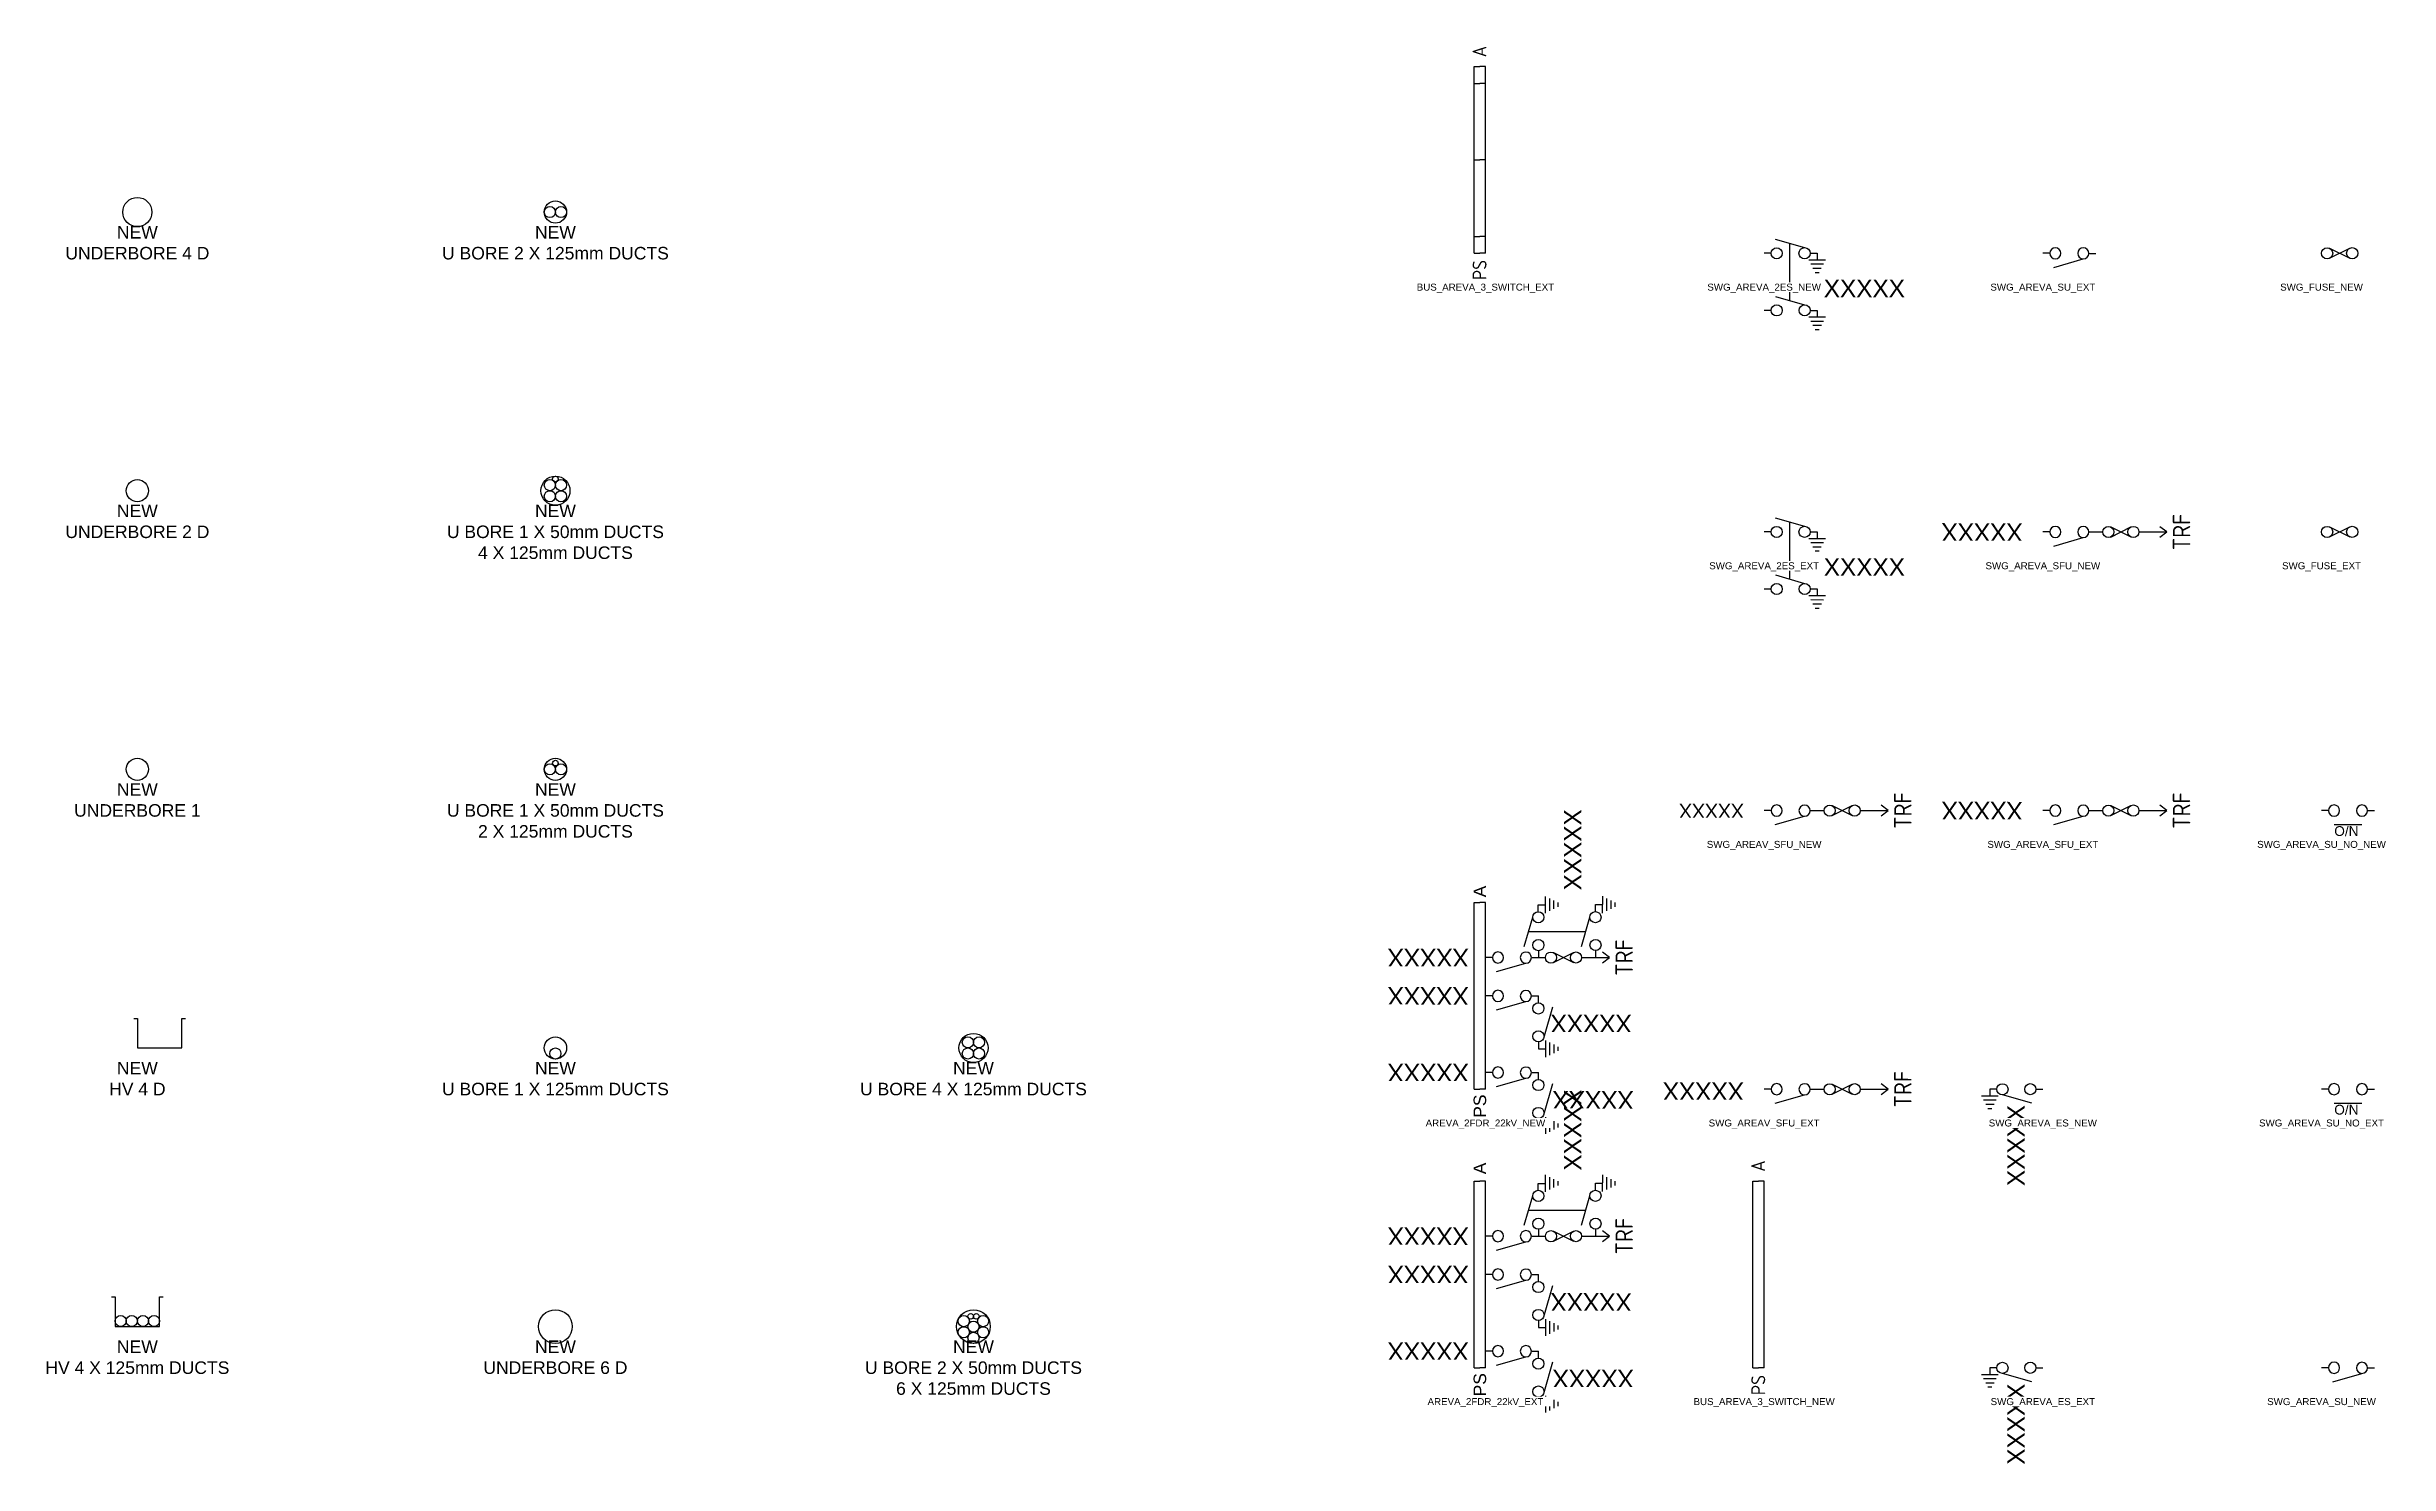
# Model space of a CAD drawing. Header units: metres. Extents: x -282 to 3977, y 160 to 949.
# Drawn here: x 1255.3 to 1591.5, y 632.7 to 836.2 of the extents above; entities that cross this region are included whole.
import ezdxf
from ezdxf.enums import TextEntityAlignment as Align

# ---------------------------------------------------------------- set-up
doc = ezdxf.new("R2010")
doc.units = ezdxf.units.M
doc.layers.get('0').update_dxf_attribs({"color": 6})
for name, color, linetype in [('Duct_SP_NEW', 2, 'Continuous'), ('Equip_HV_EXT', 7, 'Continuous'), ('Equip_HV_NEW', 2, 'Continuous')]:
    doc.layers.add(name, color=color, linetype=linetype)
doc.styles.add('ARIAL', font='ARIAL.TTF', dxfattribs={"height": 2})
doc.styles.add('IESYMBOL1', font='isocp.shx')
doc.styles.get("Standard").update_dxf_attribs({"font": 'ARIAL.TTF'})
doc.styles.add('SWG_LABEL', font='ARIAL.TTF', dxfattribs={"height": 2})
doc.styles.add('SWITCH_LABEL', font='ARIAL.TTF', dxfattribs={"height": 2.5})

msp = doc.modelspace()

# ---------------------------------------------------------------- texts
at = {"char_height": 1.8, "width": 40, "attachment_point": 2}
for s, insert in [('NEW\\PUNDERBORE 4 D', (1268.29, 810.43)), ('NEW\\PU BORE 2 X 125mm DUCTS\\P', (1328.29, 810.43)), ('NEW\\PUNDERBORE 2 D', (1268.29, 770.43)), ('NEW\\PU BORE 1 X 50mm DUCTS\\P4 X 125mm DUCTS\\P', (1328.29, 770.43)), ('NEW\\PUNDERBORE 1', (1268.29, 730.43)), ('NEW\\PU BORE 1 X 50mm DUCTS\\P2 X 125mm DUCTS\\P', (1328.29, 730.43)), ('NEW\\PHV 4 D', (1268.29, 690.43)), ('NEW\\PU BORE 1 X 125mm DUCTS\\P', (1328.29, 690.43)), ('NEW\\PU BORE 4 X 125mm DUCTS\\P', (1388.29, 690.43)), ('NEW\\PHV 4 X 125mm DUCTS\\P', (1268.29, 650.43)), ('NEW\\PUNDERBORE 6 D', (1328.29, 650.43)), ('NEW\\PU BORE 2 X 50mm DUCTS\\P6 X 125mm DUCTS\\P', (1388.29, 650.43))]:
    msp.add_mtext(s, dxfattribs=dict(at, insert=insert))
at = {"layer": 'Equip_HV_EXT', "char_height": 1, "attachment_point": 5, "bg_fill": 3, "box_fill_scale": 1.2, "bg_fill_color": 256, "bg_fill_transparency": 0}
for s, insert, width in [('SWG_AREVA_SU_EXT', (1541.77, 801.51), 16), ('SWG_FUSE_EXT', (1581.77, 761.51), 12), ('SWG_AREVA_SFU_EXT', (1541.77, 721.51), 17), ('SWG_AREAV_SFU_EXT', (1501.77, 681.51), 17)]:
    msp.add_mtext(s, dxfattribs=dict(at, insert=insert, width=width))
at = {"layer": 'Equip_HV_NEW', "char_height": 1, "attachment_point": 5, "bg_fill": 3, "box_fill_scale": 1.2, "bg_fill_color": 256, "bg_fill_transparency": 0}
for s, insert, width in [('SWG_FUSE_NEW', (1581.77, 801.51), 12), ('SWG_AREVA_SFU_NEW', (1541.77, 761.51), 17), ('SWG_AREAV_SFU_NEW', (1501.77, 721.51), 17), ('SWG_AREVA_SU_NEW', (1581.77, 641.51), 16)]:
    msp.add_mtext(s, dxfattribs=dict(at, insert=insert, width=width))

# ---------------------------------------------------------------- blocks, each defined once
blk = doc.blocks.new('TRENCH_HV_4_DUCTS')
blk.add_lwpolyline([(-0.5, 4.25), (0, 4.25), (0, 0), (6.4, 0), (6.4, 4.25), (6.9, 4.25)])
blk = doc.blocks.new('DUCT_NEW')
blk.add_circle((0, 0.8), 0.8)
at = {"flags": 1}
blk.add_attdef('Z', (0, 0), '', height=0.2, dxfattribs=at)
at = {"flags": 9}
for tag, p in [('DUCT_CODE', (0, 0)), ('XSECT_TYPE', (0, -0.2)), ('STATE', (0, -0.6)), ('OWNED_BY', (0, -1.02)), ('OPERATED_BY', (0, -1.23)), ('FB_REFERENCE', (0, -0.4)), ('NOTES', (0, -0.8)), ('MAINTAINED_BY', (0, -1.42))]:
    blk.add_attdef(tag, text='', height=0.2, dxfattribs=at).set_placement(p, align=Align.MIDDLE_LEFT)
blk = doc.blocks.new('TRENCH_HV_4X125_NEW')
for name, p in [('TRENCH_HV_4_DUCTS', (-3.2, 0)), ('DUCT_NEW', (-2.4, 0)), ('DUCT_NEW', (-0.8, 0)), ('DUCT_NEW', (0.8, 0)), ('DUCT_NEW', (2.4, 0))]:
    blk.add_blockref(name, p)
blk = doc.blocks.new('UNDERBORE_1_DUCT')
blk.add_circle((0, 0), 1.6)
blk = doc.blocks.new('UNDERBORE_2_DUCTS')
blk.add_circle((0, 0), 1.6)
blk = doc.blocks.new('UNDERBORE_4_DUCTS')
blk.add_circle((0, 0), 2.09)
blk = doc.blocks.new('UNDERBORE_6_DUCTS')
blk.add_circle((0, 0), 2.42)
blk = doc.blocks.new('U_BORE_1X125_NEW')
for name, p in [('UNDERBORE_1_DUCT', (0, 0)), ('DUCT_NEW', (0, -1.6))]:
    blk.add_blockref(name, p)
blk = doc.blocks.new('DUCT_50_NEW')
blk.add_circle((0, 0.4), 0.4)
at = {"flags": 1}
blk.add_attdef('Z', (0, 0), '', height=0.2, dxfattribs=at)
at = {"flags": 9}
for tag, p in [('DUCT_CODE', (0, 0)), ('XSECT_TYPE', (0, -0.2)), ('STATE', (0, -0.6)), ('OWNED_BY', (0, -1.01)), ('OPERATED_BY', (0, -1.21)), ('FB_REFERENCE', (0, -0.4)), ('NOTES', (0, -0.8)), ('MAINTAINED_BY', (0, -1.42))]:
    blk.add_attdef(tag, text='', height=0.2, dxfattribs=at).set_placement(p, align=Align.MIDDLE_LEFT)
blk = doc.blocks.new('U_BORE_1X50_&_2X125_NEW')
for name, p in [('UNDERBORE_2_DUCTS', (0, 0)), ('DUCT_NEW', (-0.8, -0.8)), ('DUCT_50_NEW', (0, 0.49)), ('DUCT_NEW', (0.8, -0.8))]:
    blk.add_blockref(name, p)
blk = doc.blocks.new('U_BORE_1X50_&_4X125_NEW')
for name, p in [('UNDERBORE_4_DUCTS', (0, 0)), ('DUCT_NEW', (-0.8, 0)), ('DUCT_50_NEW', (0, 1.29)), ('DUCT_NEW', (0.8, 0)), ('DUCT_NEW', (-0.8, -1.6)), ('DUCT_NEW', (0.8, -1.6))]:
    blk.add_blockref(name, p)
blk = doc.blocks.new('U_BORE_2X125_NEW')
for name, p in [('UNDERBORE_2_DUCTS', (0, 0)), ('DUCT_NEW', (-0.8, -0.8)), ('DUCT_NEW', (0.8, -0.8))]:
    blk.add_blockref(name, p)
blk = doc.blocks.new('U_BORE_2X50_&_6X125_NEW')
for name, p in [('UNDERBORE_6_DUCTS', (0, 0)), ('DUCT_NEW', (-1.39, -0.02)), ('DUCT_50_NEW', (-0.4, 1.06)), ('DUCT_NEW', (0, -0.82)), ('DUCT_50_NEW', (0.4, 1.06)), ('DUCT_NEW', (1.39, -0.02)), ('DUCT_NEW', (-1.39, -1.62)), ('DUCT_NEW', (0, -2.42)), ('DUCT_NEW', (1.39, -1.62))]:
    blk.add_blockref(name, p)
blk = doc.blocks.new('U_BORE_4X125_NEW')
for name, p in [('UNDERBORE_4_DUCTS', (0, 0)), ('DUCT_NEW', (-0.8, 0)), ('DUCT_NEW', (-0.8, -1.6)), ('DUCT_NEW', (0.8, 0)), ('DUCT_NEW', (0.8, -1.6))]:
    blk.add_blockref(name, p)
blk = doc.blocks.new('SWG_AREVA_SU_NEW')
blk.add_line((1.6, -2.02), (5.8, -0.81))
for points in [[(1, 0), (0, 0)], [(6.6, -0.01), (7.6, -0.01)]]:
    blk.add_lwpolyline(points)
for points in [[(1.8, -0.8, 1), (1.8, 0.8, 1)], [(5.8, -0.81, 1), (5.8, 0.79, 1)]]:
    blk.add_lwpolyline(points, format="xyb", close=True)
at = {"flags": 1}
blk.add_attdef('Z', (0, 0), '', height=0.2, dxfattribs=at)
at = {"style": 'SWITCH_LABEL', "flags": 9}
blk.add_attdef('STREET_CODE', text='', height=0.2, dxfattribs=at).set_placement((0, 0), align=Align.MIDDLE_LEFT)
at = {"flags": 9}
for tag, p in [('ORIENTATION', (0, -0.2)), ('SUBURB', (0, -0.8)), ('STREETNAME', (0, -1)), ('PARENT', (0, -0.4)), ('USAGE', (0, -0.6)), ('LOCATION', (0, -1.2)), ('NOTES', (0, -1.4))]:
    blk.add_attdef(tag, text='', height=0.2, dxfattribs=at).set_placement(p, align=Align.MIDDLE_LEFT)
blk = doc.blocks.new('SWG_FUSE_NEW')
for points in [[(1.15, 0.72), (4.04, -0.71)], [(1.16, -0.72), (4.04, 0.73)]]:
    blk.add_lwpolyline(points)
for centre in [(0.8, 0), (4.4, 0.01)]:
    blk.add_circle(centre, 0.8)
blk = doc.blocks.new('SWG_AREVA_SFU_EXT')
blk.add_line((13.8, 0), (17.8, 0))
for points in [[(16.8, -0.75), (17.8, 0), (16.8, 0.75)], [(7.6, -0.01), (8.6, -0.01)]]:
    blk.add_lwpolyline(points)
for name, p in [('SWG_AREVA_SU_NEW', (0, 0)), ('SWG_FUSE_NEW', (8.6, -0.01))]:
    blk.add_blockref(name, p)
at = {"style": 'IESYMBOL1'}
blk.add_text('TRF', height=2.5, rotation=89.9826, dxfattribs=at).set_placement((19.91, 0), align=Align.MIDDLE_CENTER)
at = {"style": 'SWG_LABEL', "flags": 8}
blk.add_attdef('ASSET_NUM', text='', height=2.5, rotation=179.9544, dxfattribs=at).set_placement((-2.9, 0), align=Align.MIDDLE_LEFT)
at = {"flags": 1}
blk.add_attdef('Z', (0, 0), '', height=0.2, rotation=90, dxfattribs=at)
blk = doc.blocks.new('SWG_AREVA_SU_EXT')
blk.add_line((1.6, -2.02), (5.8, -0.81))
for points in [[(1, 0), (0, 0)], [(6.6, -0.01), (7.6, -0.01)]]:
    blk.add_lwpolyline(points)
for points in [[(1.8, -0.8, 1), (1.8, 0.8, 1)], [(5.8, -0.81, 1), (5.8, 0.79, 1)]]:
    blk.add_lwpolyline(points, format="xyb", close=True)
at = {"style": 'SWITCH_LABEL', "flags": 8}
blk.add_attdef('ASSET_NUM', text='', height=2.5, rotation=179.9544, dxfattribs=at).set_placement((-2.4, -0.01), align=Align.MIDDLE_LEFT)
at = {"flags": 1}
blk.add_attdef('Z', (0, 0), '', height=0.2, dxfattribs=at)
at = {"style": 'SWITCH_LABEL', "flags": 9}
blk.add_attdef('STREET_CODE', text='', height=0.2, dxfattribs=at).set_placement((0, -0.2), align=Align.MIDDLE_LEFT)
at = {"flags": 9}
for tag, p in [('ORIENTATION', (0, -0.4)), ('PARENT', (0, -0.6)), ('USAGE', (0, -0.8)), ('NOTES', (0, -1))]:
    blk.add_attdef(tag, text='', height=0.2, dxfattribs=at).set_placement(p, align=Align.MIDDLE_LEFT)
blk = doc.blocks.new('SWG_AREVA_ES_EXT')
for p, q in [((-6.4, -1), (-8.8, -1)), ((-6.7, -1.6), (-8.5, -1.6)), ((-7, -2.2), (-8.2, -2.2)), ((-7.3, -2.8), (-7.9, -2.8))]:
    blk.add_line(p, q)
blk.add_lwpolyline([(-7.6, -0.01), (-7.6, -1)])
at = {"xscale": -1}
blk.add_blockref('SWG_AREVA_SU_NEW', (0, 0), dxfattribs=at)
at = {"flags": 1}
blk.add_attdef('Z', (0, 0), '', height=0.2, dxfattribs=at)
at = {"style": 'SWG_LABEL', "flags": 8}
blk.add_attdef('ASSET_NUM', text='', height=2.5, rotation=89.9544, dxfattribs=at).set_placement((-3.84, -2.27), align=Align.MIDDLE_RIGHT)
blk = doc.blocks.new('SWG_AREVA_2ES_EXT')
for p, q in [((8.8, -0.98), (6.4, -0.97)), ((8.5, -1.58), (6.7, -1.57)), ((8.2, -2.18), (7, -2.18)), ((7.9, -2.78), (7.3, -2.78)), ((8.81, -9.18), (6.41, -9.17)), ((8.51, -9.78), (6.71, -9.77)), ((8.21, -10.38), (7.01, -10.38)), ((7.91, -10.98), (7.31, -10.98))]:
    blk.add_line(p, q)
for points in [[(3.71, -6.78), (3.7, 1.42)], [(7.6, 0.01), (7.6, -0.98)], [(7.61, -8.19), (7.61, -9.18)]]:
    blk.add_lwpolyline(points)
at = {"xscale": -1, "rotation": 180}
for p in [(0, 0), (0.01, -8.2)]:
    blk.add_blockref('SWG_AREVA_SU_NEW', p, dxfattribs=at)
at = {"flags": 1}
blk.add_attdef('Z', (0, 0), '', height=0.2, dxfattribs=at)
at = {"style": 'SWG_LABEL', "flags": 8}
blk.add_attdef('ASSET_NUM', text='', height=2.5, dxfattribs=at).set_placement((8.56, -5.05), align=Align.MIDDLE_LEFT)
blk = doc.blocks.new('*U196')
for p, q in [((-1.6, 0), (-1.6, 26.8)), ((-1.6, 26.8), (-0.8, 26.8)), ((0, 26.8), (-0.8, 26.8)), ((0, 0), (0, 26.8)), ((-1.6, 0), (-0.8, 0)), ((0, 0), (-0.8, 0))]:
    blk.add_line(p, q)
at = {"rotation": 90}
for name, p in [('SWG_AREVA_2ES_EXT', (7.6, 18.88)), ('SWG_AREVA_ES_EXT', (7.6, 13.39)), ('SWG_AREVA_ES_EXT', (7.6, 2.39))]:
    blk.add_blockref(name, p, dxfattribs=at)
for name, p in [('SWG_AREVA_SFU_EXT', (0, 18.9)), ('SWG_AREVA_SU_EXT', (0, 13.39)), ('SWG_AREVA_SU_EXT', (0, 2.39))]:
    blk.add_blockref(name, p)
at = {"style": 'SWG_LABEL', "flags": 8}
for tag, rotation, p in [('ASSET_NUM6', 89.9544, (12.52, 28.31)), ('ASSET_NUM5', 179.9544, (-2.4, 18.9)), ('ASSET_NUM4', 179.9544, (-2.4, 13.4)), ('ASSET_NUM2', 179.9544, (-2.4, 2.4))]:
    blk.add_attdef(tag, text='', height=2.5, rotation=rotation, dxfattribs=at).set_placement(p, align=Align.MIDDLE_LEFT)
at = {"style": 'ARIAL'}
blk.add_attdef('SWG_TYPE', text='', height=1.8, rotation=90, dxfattribs=at).set_placement((-0.8, 27.78), align=Align.MIDDLE_LEFT)
at = {"style": 'SWG_LABEL', "flags": 8}
for tag, p in [('ASSET_NUM3', (9.35, 9.47)), ('ASSET_NUM1', (9.63, -1.52))]:
    blk.add_attdef(tag, text='', height=2.5, rotation=179.9544, dxfattribs=at).set_placement(p, align=Align.MIDDLE_RIGHT)
at = {"flags": 1}
blk.add_attdef('Z', (0, 0), '', height=0.2, rotation=90, dxfattribs=at)
at = {"style": 'ARIAL'}
blk.add_attdef('SUB_TYPE', text='', height=1.8, rotation=90, dxfattribs=at).set_placement((-0.8, -0.76), align=Align.MIDDLE_RIGHT)
blk = doc.blocks.new('SWG_AREVA_ES_NEW')
for p, q in [((-6.4, -1), (-8.8, -1)), ((-6.7, -1.6), (-8.5, -1.6)), ((-7, -2.2), (-8.2, -2.2)), ((-7.3, -2.8), (-7.9, -2.8))]:
    blk.add_line(p, q)
blk.add_lwpolyline([(-7.6, -0.01), (-7.6, -1)])
at = {"xscale": -1}
blk.add_blockref('SWG_AREVA_SU_NEW', (0, 0), dxfattribs=at)
at = {"flags": 1}
blk.add_attdef('Z', (0, 0), '', height=0.2, dxfattribs=at)
at = {"style": 'SWG_LABEL', "flags": 8}
blk.add_attdef('ASSET_NUM', text='', height=2.5, rotation=89.9544, dxfattribs=at).set_placement((-3.84, -2.27), align=Align.MIDDLE_RIGHT)
blk = doc.blocks.new('SWG_AREVA_2ES_NEW')
for p, q in [((8.8, -0.98), (6.4, -0.97)), ((8.5, -1.58), (6.7, -1.57)), ((8.2, -2.18), (7, -2.18)), ((7.9, -2.78), (7.3, -2.78)), ((8.81, -9.18), (6.41, -9.17)), ((8.51, -9.78), (6.71, -9.77)), ((8.21, -10.38), (7.01, -10.38)), ((7.91, -10.98), (7.31, -10.98))]:
    blk.add_line(p, q)
for points in [[(3.71, -6.78), (3.7, 1.42)], [(7.6, 0.01), (7.6, -0.98)], [(7.61, -8.19), (7.61, -9.18)]]:
    blk.add_lwpolyline(points)
at = {"xscale": -1, "rotation": 180}
for p in [(0, 0), (0.01, -8.2)]:
    blk.add_blockref('SWG_AREVA_SU_NEW', p, dxfattribs=at)
at = {"flags": 1}
blk.add_attdef('Z', (0, 0), '', height=0.2, dxfattribs=at)
at = {"style": 'SWG_LABEL', "flags": 8}
blk.add_attdef('ASSET_NUM', text='', height=2.5, dxfattribs=at).set_placement((8.56, -5.05), align=Align.MIDDLE_LEFT)
blk = doc.blocks.new('SWG_FUSE_EXT')
for points in [[(1.15, 0.72), (4.04, -0.71)], [(1.16, -0.72), (4.04, 0.73)]]:
    blk.add_lwpolyline(points)
for centre in [(0.8, 0), (4.4, 0.01)]:
    blk.add_circle(centre, 0.8)
blk = doc.blocks.new('SWG_AREVA_SFU_NEW')
blk.add_line((13.8, 0), (17.8, 0))
for points in [[(16.8, -0.75), (17.8, 0), (16.8, 0.75)], [(7.6, -0.01), (8.6, -0.01)]]:
    blk.add_lwpolyline(points)
for name, p in [('SWG_AREVA_SU_EXT', (0, 0)), ('SWG_FUSE_EXT', (8.6, -0.01))]:
    blk.add_blockref(name, p)
at = {"style": 'IESYMBOL1'}
blk.add_text('TRF', height=2.5, rotation=89.9826, dxfattribs=at).set_placement((19.91, 0), align=Align.MIDDLE_CENTER)
at = {"style": 'SWG_LABEL', "flags": 8}
blk.add_attdef('ASSET_NUM', text='', height=2.5, rotation=179.9544, dxfattribs=at).set_placement((-2.9, 0), align=Align.MIDDLE_LEFT)
at = {"flags": 1}
blk.add_attdef('Z', (0, 0), '', height=0.2, rotation=90, dxfattribs=at)
blk = doc.blocks.new('*U197')
for p, q in [((-1.6, 0), (-1.6, 26.8)), ((-1.6, 26.8), (-0.8, 26.8)), ((0, 26.8), (-0.8, 26.8)), ((0, 0), (0, 26.8)), ((0, 0), (-0.8, 0)), ((-1.6, 0), (-0.8, 0))]:
    blk.add_line(p, q)
at = {"rotation": 90}
for name, p in [('SWG_AREVA_2ES_NEW', (7.6, 18.88)), ('SWG_AREVA_ES_NEW', (7.6, 13.39)), ('SWG_AREVA_ES_NEW', (7.6, 2.39))]:
    blk.add_blockref(name, p, dxfattribs=at)
for name, p in [('SWG_AREVA_SFU_NEW', (0, 18.9)), ('SWG_AREVA_SU_NEW', (0, 13.39)), ('SWG_AREVA_SU_NEW', (0, 2.39))]:
    blk.add_blockref(name, p)
at = {"style": 'SWG_LABEL', "flags": 8}
for tag, rotation, p in [('ASSET_NUM6', 89.9544, (12.52, 28.54)), ('ASSET_NUM5', 179.9544, (-2.4, 18.9)), ('ASSET_NUM4', 179.9544, (-2.4, 13.4)), ('ASSET_NUM2', 179.9544, (-2.4, 2.4))]:
    blk.add_attdef(tag, text='', height=2.5, rotation=rotation, dxfattribs=at).set_placement(p, align=Align.MIDDLE_LEFT)
at = {"style": 'ARIAL'}
blk.add_attdef('SWG_TYPE', text='', height=1.8, rotation=90, dxfattribs=at).set_placement((-0.8, 27.54), align=Align.MIDDLE_LEFT)
at = {"style": 'SWG_LABEL', "flags": 8}
for tag, p in [('ASSET_NUM3', (9.35, 9.47)), ('ASSET_NUM1', (9.63, -1.52))]:
    blk.add_attdef(tag, text='', height=2.5, rotation=179.9544, dxfattribs=at).set_placement(p, align=Align.MIDDLE_RIGHT)
at = {"flags": 1}
blk.add_attdef('Z', (0, 0), '', height=0.2, rotation=90, dxfattribs=at)
at = {"style": 'ARIAL'}
blk.add_attdef('SUB_TYPE', text='', height=1.8, rotation=90, dxfattribs=at).set_placement((-0.8, -0.76), align=Align.MIDDLE_RIGHT)
blk = doc.blocks.new('BUS_AREVA_3_SWITCH_EXT')
for p, q in [((-1.6, 24.4), (-1.6, 26.8)), ((-1.6, 26.8), (-0.8, 26.8)), ((-1.6, 13.4), (-1.6, 24.4)), ((-1.6, 24.4), (-0.8, 24.4)), ((0, 26.8), (-0.8, 26.8)), ((0, 24.4), (-0.8, 24.4)), ((0, 24.4), (0, 26.8)), ((0, 13.4), (0, 24.4)), ((-1.6, 2.4), (-1.6, 13.4)), ((-1.6, 13.4), (-0.8, 13.4)), ((0, 13.4), (-0.8, 13.4)), ((0, 2.4), (0, 13.4)), ((-1.6, 0), (-1.6, 2.4)), ((-1.6, 2.4), (-0.8, 2.4)), ((-1.6, 0), (-0.8, 0)), ((0, 2.4), (-0.8, 2.4)), ((0, 0), (-0.8, 0)), ((0, 0), (0, 2.4))]:
    blk.add_line(p, q)
at = {"color": 7, "style": 'IESYMBOL1'}
for s, p in [('A', (-0.87, 28.96, 19.97)), ('PS', (-0.84, -2.4, 19.97))]:
    blk.add_text(s, height=2, rotation=89.9826, dxfattribs=at).set_placement(p, align=Align.MIDDLE_CENTER)
blk = doc.blocks.new('BUS_AREVA_3_SWITCH_NEW')
for p, q in [((-1.6, 24.4), (-1.6, 26.8)), ((-1.6, 26.8), (-0.8, 26.8)), ((-1.6, 13.4), (-1.6, 24.4)), ((0, 26.8), (-0.8, 26.8)), ((0, 24.4), (0, 26.8)), ((0, 13.4), (0, 24.4)), ((-1.6, 2.4), (-1.6, 13.4)), ((0, 2.4), (0, 13.4)), ((-1.6, 0), (-1.6, 2.4)), ((-1.6, 0), (-0.8, 0)), ((0, 0), (-0.8, 0)), ((0, 0), (0, 2.4))]:
    blk.add_line(p, q)
at = {"style": 'IESYMBOL1'}
for s, p in [('A', (-0.87, 28.96, 19.97)), ('PS', (-0.84, -2.48, 19.97))]:
    blk.add_text(s, height=2, rotation=89.9826, dxfattribs=at).set_placement(p, align=Align.MIDDLE_CENTER)
blk = doc.blocks.new('SWG_AREAV_SFU_EXT')
blk.add_line((13.8, 0), (17.8, 0))
for points in [[(16.8, -0.75), (17.8, 0), (16.8, 0.75)], [(7.6, -0.01), (8.6, -0.01)]]:
    blk.add_lwpolyline(points)
for name, p in [('SWG_AREVA_SU_NEW', (0, 0)), ('SWG_FUSE_NEW', (8.6, -0.01))]:
    blk.add_blockref(name, p)
at = {"color": 7, "style": 'IESYMBOL1'}
blk.add_text('TRF', height=2.5, rotation=89.9826, dxfattribs=at).set_placement((19.91, 0), align=Align.MIDDLE_CENTER)
at = {"style": 'SWG_LABEL', "flags": 8}
blk.add_attdef('ASSET_NUM', (-2.9, 0.99), '', height=2.5, rotation=179.9544, dxfattribs=at)
at = {"flags": 1}
blk.add_attdef('Z', (0, 0), '', height=0.2, rotation=90, dxfattribs=at)
blk = doc.blocks.new('SWG_AREAV_SFU_NEW')
blk.add_line((13.8, 0), (17.8, 0))
for points in [[(16.8, -0.75), (17.8, 0), (16.8, 0.75)], [(7.6, -0.01), (8.6, -0.01)]]:
    blk.add_lwpolyline(points)
for name, p in [('SWG_AREVA_SU_NEW', (0, 0)), ('SWG_FUSE_NEW', (8.6, -0.01))]:
    blk.add_blockref(name, p)
at = {"style": 'IESYMBOL1'}
blk.add_text('TRF', height=2.5, rotation=89.9826, dxfattribs=at).set_placement((19.91, 0), align=Align.MIDDLE_CENTER)
at = {"style": 'SWG_LABEL', "flags": 8}
blk.add_attdef('ASSET_NUM', (-2.9, 0.99), '', height=2, rotation=179.9544, dxfattribs=at)
at = {"flags": 1}
blk.add_attdef('Z', (0, 0), '', height=0.2, rotation=90, dxfattribs=at)
blk = doc.blocks.new('SWG_AREVA_SU_NO_EXT')
blk.add_line((1.79, -2), (5.79, -2))
for points in [[(1, 0), (0, 0)], [(6.6, 0), (7.6, 0)]]:
    blk.add_lwpolyline(points)
for points in [[(1.8, -0.8, 1), (1.8, 0.8, 1)], [(5.8, -0.8, 1), (5.8, 0.8, 1)]]:
    blk.add_lwpolyline(points, format="xyb", close=True)
at = {"insert": (5.3, -3.64), "char_height": 1.4, "width": 3.8863, "attachment_point": 1, "rotation": 180}
blk.add_mtext('{\\fArial|b0|i0|c0|p34;N/O}', dxfattribs=at)
at = {"style": 'SWITCH_LABEL', "flags": 8}
blk.add_attdef('ASSET_NUM', text='', height=2.5, rotation=179.9544, dxfattribs=at).set_placement((-2.4, 0), align=Align.MIDDLE_LEFT)
at = {"flags": 1}
blk.add_attdef('Z', (0, 0), '', height=0.2, dxfattribs=at)
at = {"style": 'SWITCH_LABEL', "flags": 9}
blk.add_attdef('STREET_CODE', text='', height=0.2, dxfattribs=at).set_placement((0, -0.2), align=Align.MIDDLE_LEFT)
at = {"flags": 9}
for tag, p in [('ORIENTATION', (0, -0.4)), ('PARENT', (0, -0.6)), ('USAGE', (0, -0.8)), ('NOTES', (0, -1))]:
    blk.add_attdef(tag, text='', height=0.2, dxfattribs=at).set_placement(p, align=Align.MIDDLE_LEFT)
blk = doc.blocks.new('SWG_AREVA_SU_NO_NEW')
blk.add_line((1.79, -2), (5.79, -2))
for points in [[(1, 0), (0, 0)], [(6.6, 0), (7.6, 0)]]:
    blk.add_lwpolyline(points)
for points in [[(1.8, -0.8, 1), (1.8, 0.8, 1)], [(5.8, -0.8, 1), (5.8, 0.8, 1)]]:
    blk.add_lwpolyline(points, format="xyb", close=True)
at = {"insert": (5.3, -3.64), "char_height": 1.4, "width": 3.8863, "attachment_point": 1, "rotation": 180}
blk.add_mtext('{\\fArial|b0|i0|c0|p34;N/O}', dxfattribs=at)
at = {"style": 'SWITCH_LABEL', "flags": 8}
blk.add_attdef('ASSET_NUM', text='', height=2.5, rotation=179.9544, dxfattribs=at).set_placement((-2.4, 0), align=Align.MIDDLE_LEFT)
at = {"flags": 1}
blk.add_attdef('Z', (0, 0), '', height=0.2, dxfattribs=at)
at = {"style": 'SWITCH_LABEL', "flags": 9}
blk.add_attdef('STREET_CODE', text='', height=0.2, dxfattribs=at).set_placement((0, -0.2), align=Align.MIDDLE_LEFT)
at = {"flags": 9}
for tag, p in [('ORIENTATION', (0, -0.4)), ('SUBURB', (0, -1)), ('STREETNAME', (0, -1.2)), ('PARENT', (0, -0.6)), ('USAGE', (0, -0.8)), ('LOCATION', (0, -1.4)), ('NOTES', (0, -1.6))]:
    blk.add_attdef(tag, text='', height=0.2, dxfattribs=at).set_placement(p, align=Align.MIDDLE_LEFT)

# ---------------------------------------------------------------- block references
at = {"layer": 'Duct_SP_NEW'}
for name, p in [('UNDERBORE_4_DUCTS', (1268.29, 812.43)), ('U_BORE_2X125_NEW', (1328.29, 812.43)), ('UNDERBORE_2_DUCTS', (1268.29, 772.43)), ('U_BORE_1X50_&_4X125_NEW', (1328.29, 772.43)), ('UNDERBORE_1_DUCT', (1268.29, 732.43)), ('U_BORE_1X50_&_2X125_NEW', (1328.29, 732.43)), ('TRENCH_HV_4_DUCTS', (1268.29, 692.43)), ('U_BORE_1X125_NEW', (1328.29, 692.43)), ('U_BORE_4X125_NEW', (1388.29, 692.43)), ('TRENCH_HV_4X125_NEW', (1268.29, 652.43)), ('UNDERBORE_6_DUCTS', (1328.29, 652.43)), ('U_BORE_2X50_&_6X125_NEW', (1388.29, 652.43))]:
    msp.add_blockref(name, p, dxfattribs=at)
at = {"layer": 'Equip_HV_EXT'}
for name, p in [('BUS_AREVA_3_SWITCH_EXT', (1461.77, 806.51)), ('SWG_AREVA_SU_EXT', (1541.77, 806.51)), ('SWG_FUSE_EXT', (1581.77, 766.51)), ('SWG_AREVA_SU_NO_EXT', (1581.77, 686.51))]:
    msp.add_blockref(name, p, dxfattribs=at)
for name, p, values in [('SWG_AREVA_2ES_EXT', (1501.77, 766.51), {'ASSET_NUM': 'XXXXX'}), ('SWG_AREVA_SFU_EXT', (1541.77, 726.51), {'ASSET_NUM': 'XXXXX'}), ('*U196', (1461.77, 646.51), {'ASSET_NUM1': 'XXXXX', 'ASSET_NUM2': 'XXXXX', 'ASSET_NUM3': 'XXXXX', 'ASSET_NUM4': 'XXXXX', 'ASSET_NUM5': 'XXXXX', 'ASSET_NUM6': 'XXXXX', 'SUB_TYPE': 'PS', 'SWG_TYPE': 'A'}), ('SWG_AREAV_SFU_EXT', (1501.77, 686.51), {'ASSET_NUM': 'XXXXX'}), ('SWG_AREVA_ES_EXT', (1541.77, 646.51), {'ASSET_NUM': 'XXXXX'})]:
    msp.add_blockref(name, p, dxfattribs=at).add_auto_attribs(values)
at = {"layer": 'Equip_HV_NEW'}
for name, p, values in [('SWG_AREVA_2ES_NEW', (1501.77, 806.51), {'ASSET_NUM': 'XXXXX'}), ('SWG_AREVA_SFU_NEW', (1541.77, 766.51), {'ASSET_NUM': 'XXXXX'}), ('*U197', (1461.77, 686.51), {'ASSET_NUM1': 'XXXXX', 'ASSET_NUM2': 'XXXXX', 'ASSET_NUM3': 'XXXXX', 'ASSET_NUM4': 'XXXXX', 'ASSET_NUM5': 'XXXXX', 'ASSET_NUM6': 'XXXXX', 'SUB_TYPE': 'PS', 'SWG_TYPE': 'A'}), ('SWG_AREAV_SFU_NEW', (1501.77, 726.51), {'ASSET_NUM': 'XXXXX'}), ('SWG_AREVA_ES_NEW', (1541.77, 686.51), {'ASSET_NUM': 'XXXXX'})]:
    msp.add_blockref(name, p, dxfattribs=at).add_auto_attribs(values)
for name, p in [('SWG_FUSE_NEW', (1581.77, 806.51)), ('SWG_AREVA_SU_NO_NEW', (1581.77, 726.51)), ('BUS_AREVA_3_SWITCH_NEW', (1501.77, 646.51)), ('SWG_AREVA_SU_NEW', (1581.77, 646.51))]:
    msp.add_blockref(name, p, dxfattribs=at)

msp.set_redraw_order([(e.dxf.handle, doc.entitydb.next_handle()) for e in msp.query("TEXT MTEXT ATTDEF DIMENSION ARC_DIMENSION")])  # texts and dimensions are drawn at this point

# ---------------------------------------------------------------- next in the draw order: texts
at = {"layer": 'Equip_HV_EXT', "char_height": 1, "attachment_point": 5, "bg_fill": 3, "box_fill_scale": 1.2, "bg_fill_color": 256, "bg_fill_transparency": 0}
for s, insert, width in [('BUS_AREVA_3_SWITCH_EXT', (1461.77, 801.51), 22), ('SWG_AREVA_2ES_EXT', (1501.77, 761.51), 17), ('SWG_AREVA_SU_NO_EXT', (1581.77, 681.51), 19), ('AREVA_2FDR_22kV_EXT', (1461.77, 641.51), 19), ('SWG_AREVA_ES_EXT', (1541.77, 641.51), 16)]:
    msp.add_mtext(s, dxfattribs=dict(at, insert=insert, width=width))
at = {"layer": 'Equip_HV_NEW', "char_height": 1, "attachment_point": 5, "bg_fill": 3, "box_fill_scale": 1.2, "bg_fill_color": 256, "bg_fill_transparency": 0}
for s, insert, width in [('SWG_AREVA_2ES_NEW', (1501.77, 801.51), 17), ('SWG_AREVA_SU_NO_NEW', (1581.77, 721.51), 19), ('AREVA_2FDR_22kV_NEW', (1461.77, 681.51), 19), ('SWG_AREVA_ES_NEW', (1541.77, 681.51), 16), ('BUS_AREVA_3_SWITCH_NEW', (1501.77, 641.51), 22)]:
    msp.add_mtext(s, dxfattribs=dict(at, insert=insert, width=width))

doc.saveas('drawing.dxf')
